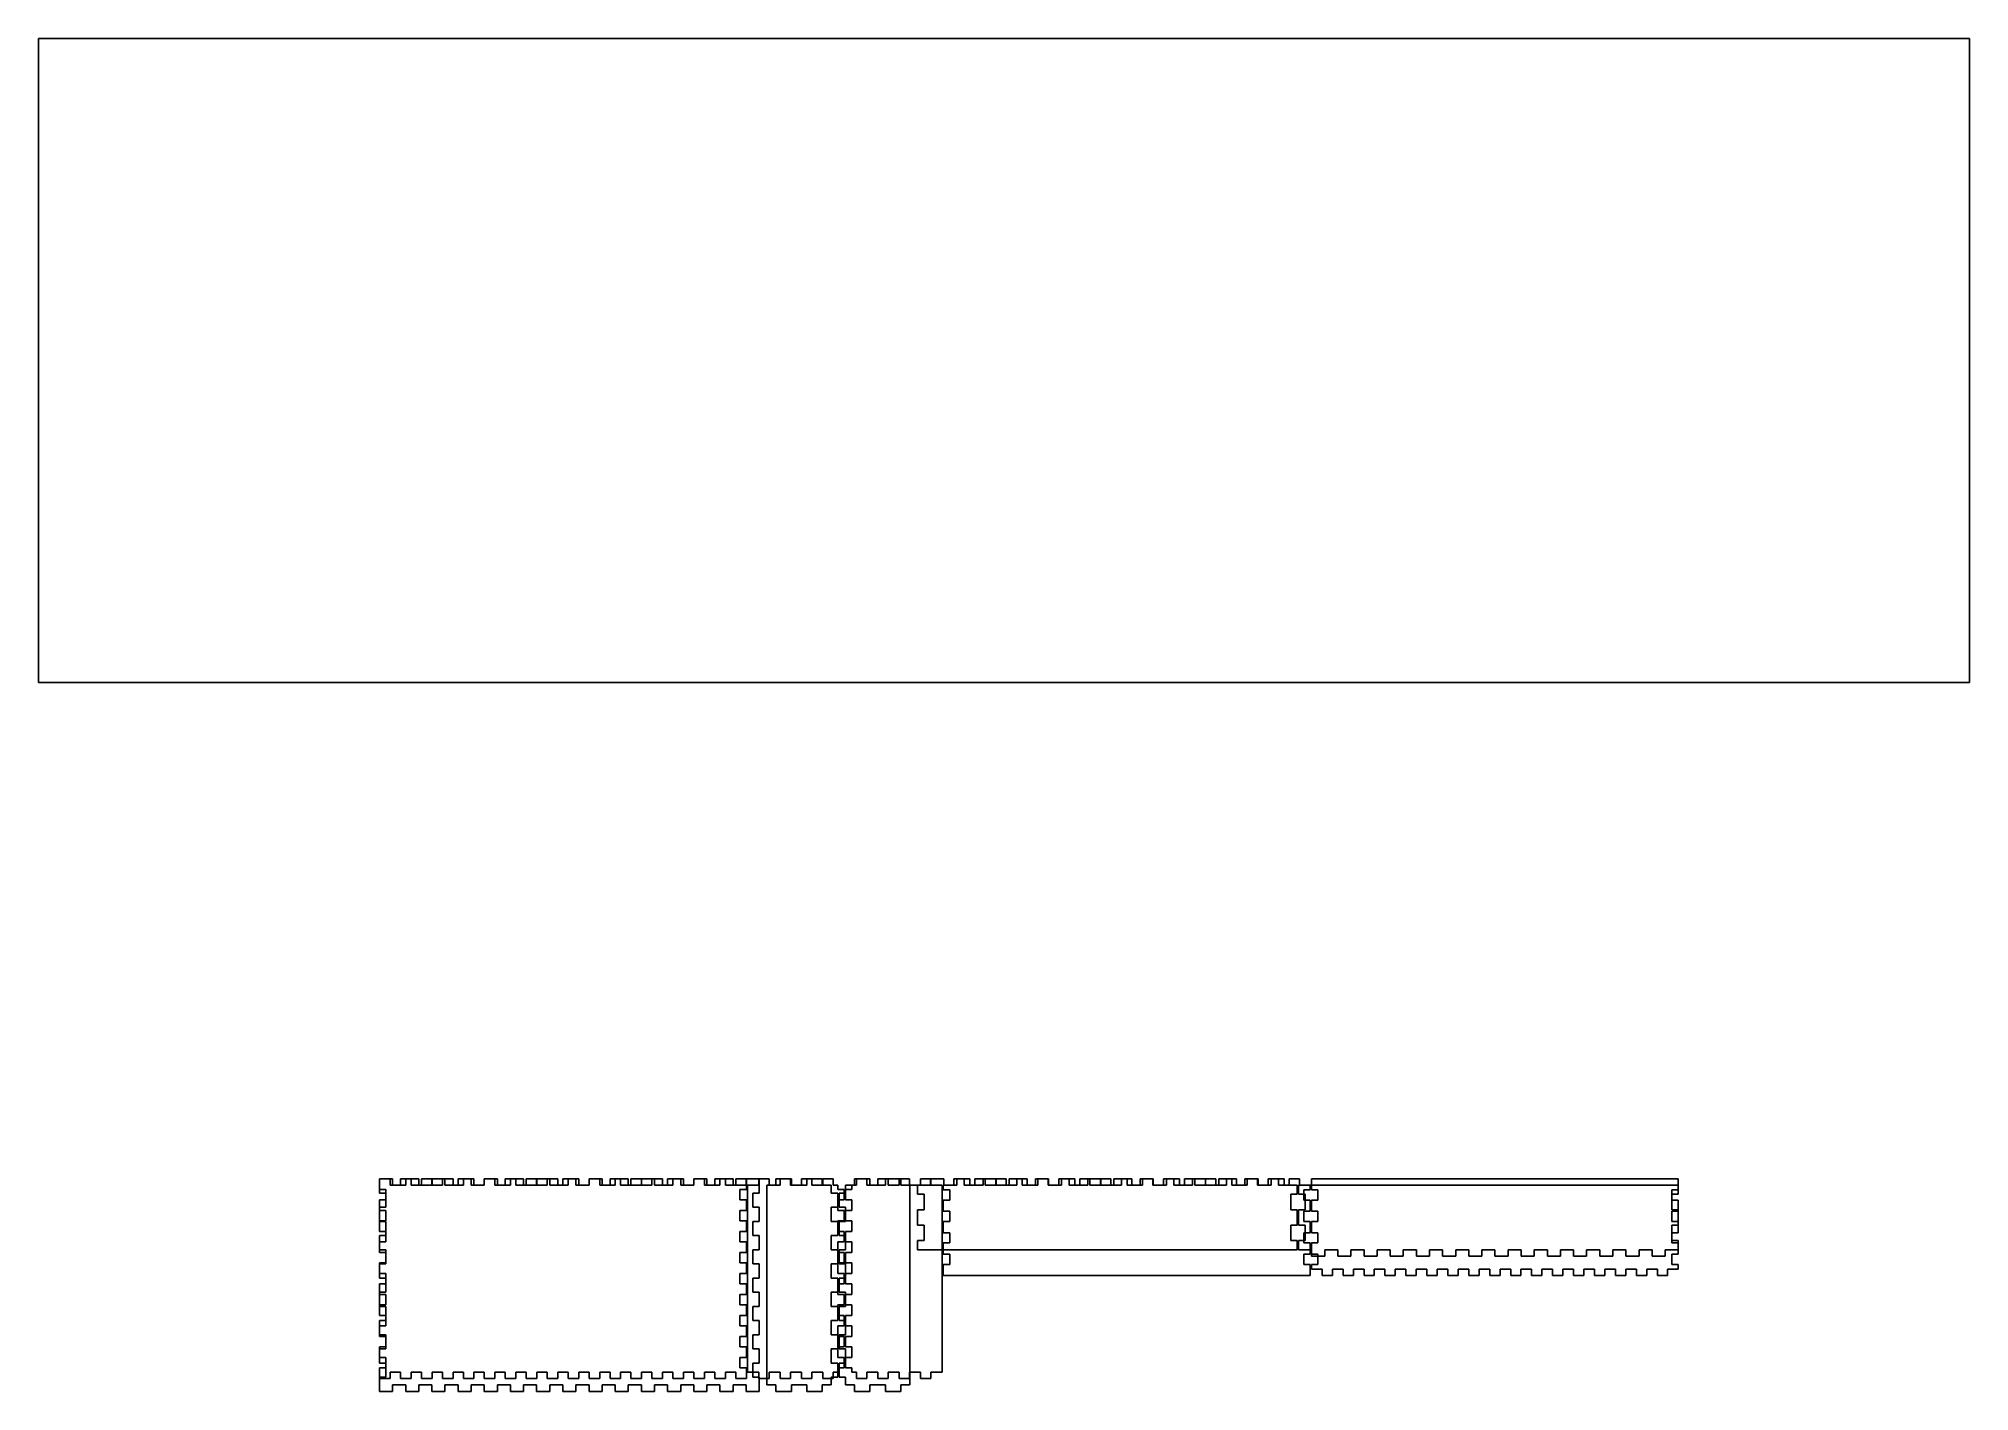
# Model space of a CAD drawing. Extents: x -74 to 349, y 37 to 333.
import ezdxf

# ---------------------------------------------------------------- set-up
doc = ezdxf.new("R2010")
doc.units = 0

msp = doc.modelspace()

# ---------------------------------------------------------------- linework, layer by layer
at = {"layer": 'Layer 1'}
for p, q in [((-74.4643, 333.375), (348.869, 333.375)), ((-74.4643, 192.264), (-74.4643, 333.375)), ((348.869, 333.375), (348.869, 192.264)), ((348.869, 192.264), (-74.4643, 192.264)), ((0.28222, 83.5378), (2.61839, 83.5378)), ((0.28222, 81.1953), (0.28222, 83.5378)), ((0.28222, 83.5378), (3.1531, 83.5378)), ((0.28222, 80.4333), (0.28222, 83.5378)), ((1.69333, 81.1953), (0.28222, 81.1953)), ((1.69333, 78.9376), (1.69333, 81.1953)), ((2.61839, 83.5378), (2.61839, 82.1267)), ((2.61839, 82.1267), (4.87618, 82.1267)), ((3.1531, 83.5378), (3.1531, 82.1267)), ((3.1531, 82.1267), (6.02397, 82.1267)), ((4.87618, 82.1267), (4.87618, 83.5378)), ((4.87618, 83.5378), (7.21235, 83.5378)), ((6.02397, 82.1267), (6.02397, 83.5378)), ((6.02397, 83.5378), (8.89485, 83.5378)), ((7.21235, 83.5378), (7.21235, 82.1267)), ((7.21235, 82.1267), (9.47013, 82.1267)), ((8.89485, 83.5378), (8.89485, 82.1267)), ((8.89485, 82.1267), (11.7658, 82.1267)), ((9.47013, 82.1267), (9.47013, 83.5378)), ((9.47013, 83.5378), (11.8063, 83.5378)), ((11.7658, 82.1267), (11.7658, 83.5378)), ((11.7658, 83.5378), (14.6366, 83.5378)), ((11.8063, 83.5378), (11.8063, 82.1267)), ((11.8063, 82.1267), (14.0641, 82.1267)), ((14.0641, 82.1267), (14.0641, 83.5378)), ((14.0641, 83.5378), (16.4002, 83.5378)), ((14.6366, 83.5378), (14.6366, 82.1267)), ((14.6366, 82.1267), (17.5075, 82.1267)), ((16.4002, 83.5378), (16.4002, 82.1267)), ((16.4002, 82.1267), (18.658, 82.1267)), ((17.5075, 82.1267), (17.5075, 83.5378)), ((17.5075, 83.5378), (20.3784, 83.5378)), ((18.658, 82.1267), (18.658, 83.5378)), ((18.658, 83.5378), (20.9942, 83.5378)), ((20.3784, 83.5378), (20.3784, 82.1267)), ((20.3784, 82.1267), (23.2493, 82.1267)), ((20.9942, 83.5378), (20.9942, 82.1267)), ((20.9942, 82.1267), (23.252, 82.1267)), ((23.2493, 82.1267), (23.2493, 83.5378)), ((23.2493, 83.5378), (26.1201, 83.5378)), ((23.252, 82.1267), (23.252, 83.5378)), ((23.252, 83.5378), (25.5881, 83.5378)), ((25.5881, 83.5378), (25.5881, 82.1267)), ((25.5881, 82.1267), (27.8459, 82.1267)), ((26.1201, 83.5378), (26.1201, 82.1267)), ((26.1201, 82.1267), (28.991, 82.1267)), ((27.8459, 82.1267), (27.8459, 83.5378)), ((27.8459, 83.5378), (30.1819, 83.5378)), ((28.991, 82.1267), (28.991, 83.5378)), ((28.991, 83.5378), (31.862, 83.5378)), ((30.1819, 83.5378), (30.1819, 82.1267)), ((30.1819, 82.1267), (32.4397, 82.1267)), ((31.862, 83.5378), (31.862, 82.1267)), ((31.862, 82.1267), (34.7328, 82.1267)), ((32.4397, 82.1267), (32.4397, 83.5378)), ((32.4397, 83.5378), (34.776, 83.5378)), ((34.7328, 82.1267), (34.7328, 83.5378)), ((34.7328, 83.5378), (37.6035, 83.5378)), ((34.776, 83.5378), (34.776, 82.1267)), ((34.776, 82.1267), (37.0337, 82.1267)), ((37.0337, 82.1267), (37.0337, 83.5378)), ((37.0337, 83.5378), (39.37, 83.5378)), ((37.6035, 83.5378), (37.6035, 82.1267)), ((37.6035, 82.1267), (40.4746, 82.1267)), ((39.37, 83.5378), (39.37, 82.1267)), ((39.37, 82.1267), (41.6277, 82.1267)), ((40.4746, 82.1267), (40.4746, 83.5378)), ((40.4746, 83.5378), (43.3453, 83.5378)), ((41.6277, 82.1267), (41.6277, 83.5378)), ((41.6277, 83.5378), (43.964, 83.5378)), ((43.3453, 83.5378), (43.3453, 82.1267)), ((43.3453, 82.1267), (46.2164, 82.1267)), ((43.964, 83.5378), (43.964, 82.1267)), ((43.964, 82.1267), (46.2218, 82.1267)), ((46.2164, 82.1267), (46.2164, 83.5378)), ((46.2164, 83.5378), (49.0872, 83.5378)), ((46.2218, 82.1267), (46.2218, 83.5378)), ((46.2218, 83.5378), (48.558, 83.5378)), ((48.558, 83.5378), (48.558, 82.1267)), ((48.558, 82.1267), (50.8158, 82.1267)), ((49.0872, 83.5378), (49.0872, 82.1267)), ((49.0872, 82.1267), (51.9579, 82.1267)), ((50.8158, 82.1267), (50.8158, 83.5378)), ((50.8158, 83.5378), (53.1517, 83.5378)), ((51.9579, 82.1267), (51.9579, 83.5378)), ((51.9579, 83.5378), (54.829, 83.5378)), ((53.1517, 83.5378), (53.1517, 82.1267)), ((53.1517, 82.1267), (55.4095, 82.1267)), ((54.829, 83.5378), (54.829, 82.1267)), ((54.829, 82.1267), (57.6997, 82.1267)), ((55.4095, 82.1267), (55.4095, 83.5378)), ((55.4095, 83.5378), (57.7457, 83.5378)), ((57.6997, 82.1267), (57.6997, 83.5378)), ((57.6997, 83.5378), (60.5708, 83.5378)), ((57.7457, 83.5378), (57.7457, 82.1267)), ((57.7457, 82.1267), (60.0035, 82.1267)), ((60.0035, 82.1267), (60.0035, 83.5378)), ((60.0035, 83.5378), (62.3397, 83.5378)), ((60.5708, 83.5378), (60.5708, 82.1267)), ((60.5708, 82.1267), (63.4415, 82.1267)), ((62.3397, 83.5378), (62.3397, 82.1267)), ((62.3397, 82.1267), (64.5975, 82.1267)), ((63.4415, 82.1267), (63.4415, 83.5378)), ((63.4415, 83.5378), (66.3126, 83.5378)), ((64.5975, 82.1267), (64.5975, 83.5378)), ((64.5975, 83.5378), (66.9337, 83.5378)), ((66.3126, 83.5378), (66.3126, 82.1267)), ((66.3126, 82.1267), (69.1833, 82.1267)), ((66.9337, 83.5378), (66.9337, 82.1267)), ((66.9337, 82.1267), (69.1915, 82.1267)), ((69.1833, 82.1267), (69.1833, 83.5378)), ((69.1833, 83.5378), (72.0541, 83.5378)), ((69.1915, 82.1267), (69.1915, 83.5378)), ((69.1915, 83.5378), (71.5275, 83.5378)), ((71.5275, 83.5378), (71.5275, 82.1267)), ((71.5275, 82.1267), (73.7852, 82.1267)), ((72.0541, 83.5378), (72.0541, 82.1267)), ((72.0541, 82.1267), (74.9251, 82.1267)), ((73.7852, 82.1267), (73.7852, 83.5378)), ((73.7852, 83.5378), (76.1215, 83.5378)), ((74.9251, 82.1267), (74.9251, 83.5378)), ((74.9251, 83.5378), (77.7959, 83.5378)), ((76.1215, 83.5378), (76.1215, 82.1267)), ((76.1215, 82.1267), (78.3793, 82.1267)), ((77.7959, 83.5378), (77.7959, 82.1267)), ((77.7959, 82.1267), (80.6669, 82.1267)), ((78.3793, 82.1267), (78.3793, 83.5378)), ((78.3793, 83.5378), (80.7155, 83.5378)), ((80.7155, 81.1953), (79.3044, 81.1953)), ((79.3044, 81.1953), (79.3044, 78.9376)), ((80.6669, 82.1267), (80.6669, 83.5378)), ((80.6669, 83.5378), (83.5377, 83.5378)), ((80.7155, 83.5378), (80.7155, 81.1953)), ((80.9977, 82.1267), (83.4248, 82.1267)), ((80.9977, 81.1953), (80.9977, 82.1267)), ((80.9977, 78.9376), (80.9977, 81.1953)), ((80.9977, 81.1953), (80.9977, 81.1953)), ((83.4248, 82.1267), (83.4248, 83.5378)), ((83.4248, 83.5378), (85.6826, 83.5378)), ((83.5377, 83.5378), (83.5377, 80.4333)), ((85.231, 82.1267), (87.2066, 82.1267)), ((85.231, 80.4333), (85.231, 82.1267)), ((85.6826, 83.5378), (85.6826, 82.1267)), ((85.6826, 82.1267), (88.1097, 82.1267)), ((87.2066, 82.1267), (87.2066, 83.5378)), ((87.2066, 83.5378), (90.5933, 83.5378)), ((88.1097, 82.1267), (88.1097, 83.5378)), ((88.1097, 83.5378), (90.3675, 83.5378)), ((90.3675, 83.5378), (90.3675, 82.1267)), ((90.3675, 82.1267), (92.7946, 82.1267)), ((90.5933, 83.5378), (90.5933, 82.1267)), ((90.5933, 82.1267), (93.9799, 82.1267)), ((92.7946, 82.1267), (92.7946, 83.5378)), ((92.7946, 83.5378), (95.0524, 83.5378)), ((93.9799, 82.1267), (93.9799, 83.5378)), ((93.9799, 83.5378), (97.3666, 83.5378)), ((95.0524, 83.5378), (95.0524, 82.1267)), ((95.0524, 82.1267), (97.4795, 82.1267)), ((97.3666, 83.5378), (97.3666, 82.1267)), ((97.3666, 82.1267), (99.3421, 82.1267)), ((97.4795, 82.1267), (97.4795, 83.5378)), ((97.4795, 83.5378), (99.7373, 83.5378)), ((99.3421, 82.1267), (99.3421, 80.4333)), ((99.7373, 83.5378), (99.7373, 82.1267)), ((99.7373, 82.1267), (100.753, 82.1267)), ((100.753, 82.1267), (100.753, 81.1953)), ((100.753, 81.1953), (102.164, 81.1953)), ((102.164, 81.1953), (102.164, 78.9376)), ((102.447, 82.1267), (104.422, 82.1267)), ((102.447, 80.4333), (102.447, 82.1267)), ((102.447, 78.9376), (102.447, 81.1953)), ((102.447, 81.1953), (103.858, 81.1953)), ((103.858, 82.1267), (104.874, 82.1267)), ((103.858, 81.1953), (103.858, 82.1267)), ((104.422, 82.1267), (104.422, 83.5378)), ((104.422, 83.5378), (107.809, 83.5378)), ((104.874, 82.1267), (104.874, 83.5378)), ((104.874, 83.5378), (107.131, 83.5378)), ((107.131, 83.5378), (107.131, 82.1267)), ((107.131, 82.1267), (109.559, 82.1267)), ((107.809, 83.5378), (107.809, 82.1267)), ((107.809, 82.1267), (111.195, 82.1267)), ((109.559, 82.1267), (109.559, 83.5378)), ((109.559, 83.5378), (111.816, 83.5378)), ((111.195, 82.1267), (111.195, 83.5378)), ((111.195, 83.5378), (114.582, 83.5378)), ((111.816, 83.5378), (111.816, 82.1267)), ((111.816, 82.1267), (114.243, 82.1267)), ((114.243, 82.1267), (114.243, 83.5378)), ((114.243, 83.5378), (116.501, 83.5378)), ((114.582, 83.5378), (114.582, 82.1267)), ((114.582, 82.1267), (116.558, 82.1267)), ((116.501, 83.5378), (116.501, 82.1267)), ((116.501, 82.1267), (118.928, 82.1267)), ((116.558, 82.1267), (116.558, 80.4333)), ((118.251, 82.1267), (121.122, 82.1267)), ((118.251, 80.1511), (118.251, 82.1267)), ((118.928, 82.1267), (118.928, 83.5378)), ((118.928, 83.5378), (121.186, 83.5378)), ((121.122, 82.1267), (121.122, 83.5378)), ((121.122, 83.5378), (123.993, 83.5378)), ((121.186, 83.5378), (121.186, 82.1267)), ((121.186, 82.1267), (123.613, 82.1267)), ((123.613, 82.1267), (123.613, 81.1953)), ((123.613, 81.1953), (123.613, 81.1953)), ((123.613, 81.1953), (123.613, 78.9376)), ((123.895, 82.1267), (126.232, 82.1267)), ((123.895, 81.1107), (123.895, 82.1267)), ((125.307, 81.1107), (123.895, 81.1107)), ((123.993, 83.5378), (123.993, 82.1267)), ((123.993, 82.1267), (126.864, 82.1267)), ((125.307, 78.8529), (125.307, 81.1107)), ((126.232, 82.1267), (126.232, 83.5378)), ((126.232, 83.5378), (128.489, 83.5378)), ((126.864, 82.1267), (126.864, 83.5378)), ((126.864, 83.5378), (129.735, 83.5378)), ((128.489, 83.5378), (128.489, 82.1267)), ((128.489, 82.1267), (130.826, 82.1267)), ((129.735, 83.5378), (129.735, 82.1267)), ((129.735, 82.1267), (132.605, 82.1267)), ((130.826, 82.1267), (130.826, 83.5378)), ((130.826, 83.5378), (133.083, 83.5378)), ((132.605, 82.1267), (132.605, 83.5378)), ((132.605, 83.5378), (135.476, 83.5378)), ((133.083, 83.5378), (133.083, 82.1267)), ((133.083, 82.1267), (135.419, 82.1267)), ((135.419, 82.1267), (135.419, 83.5378)), ((135.419, 83.5378), (137.677, 83.5378)), ((135.476, 83.5378), (135.476, 82.1267)), ((135.476, 82.1267), (138.347, 82.1267)), ((137.677, 83.5378), (137.677, 82.1267)), ((137.677, 82.1267), (140.013, 82.1267)), ((138.347, 82.1267), (138.347, 83.5378)), ((138.347, 83.5378), (141.218, 83.5378)), ((140.013, 82.1267), (140.013, 83.5378)), ((140.013, 83.5378), (142.271, 83.5378)), ((141.218, 83.5378), (141.218, 82.1267)), ((141.218, 82.1267), (144.089, 82.1267)), ((142.271, 83.5378), (142.271, 82.1267)), ((142.271, 82.1267), (144.607, 82.1267)), ((144.089, 82.1267), (144.089, 83.5378)), ((144.089, 83.5378), (146.96, 83.5378)), ((144.607, 82.1267), (144.607, 83.5378)), ((144.607, 83.5378), (146.865, 83.5378)), ((146.865, 83.5378), (146.865, 82.1267)), ((146.865, 82.1267), (149.201, 82.1267)), ((146.96, 83.5378), (146.96, 82.1267)), ((146.96, 82.1267), (149.831, 82.1267)), ((149.201, 82.1267), (149.201, 83.5378)), ((149.201, 83.5378), (151.459, 83.5378)), ((149.831, 82.1267), (149.831, 83.5378)), ((149.831, 83.5378), (152.702, 83.5378)), ((151.459, 83.5378), (151.459, 82.1267)), ((151.459, 82.1267), (153.795, 82.1267)), ((152.702, 83.5378), (152.702, 82.1267)), ((152.702, 82.1267), (155.572, 82.1267)), ((153.795, 82.1267), (153.795, 83.5378)), ((153.795, 83.5378), (156.053, 83.5378)), ((155.572, 82.1267), (155.572, 83.5378)), ((155.572, 83.5378), (158.443, 83.5378)), ((156.053, 83.5378), (156.053, 82.1267)), ((156.053, 82.1267), (158.389, 82.1267)), ((158.389, 82.1267), (158.389, 83.5378)), ((158.389, 83.5378), (160.647, 83.5378)), ((158.443, 83.5378), (158.443, 82.1267)), ((158.443, 82.1267), (161.314, 82.1267)), ((160.647, 83.5378), (160.647, 82.1267)), ((160.647, 82.1267), (162.983, 82.1267)), ((161.314, 82.1267), (161.314, 83.5378)), ((161.314, 83.5378), (164.185, 83.5378)), ((162.983, 82.1267), (162.983, 83.5378)), ((162.983, 83.5378), (165.241, 83.5378)), ((164.185, 83.5378), (164.185, 82.1267)), ((164.185, 82.1267), (167.056, 82.1267)), ((165.241, 83.5378), (165.241, 82.1267)), ((165.241, 82.1267), (167.577, 82.1267)), ((167.056, 82.1267), (167.056, 83.5378)), ((167.056, 83.5378), (169.927, 83.5378)), ((167.577, 82.1267), (167.577, 83.5378)), ((167.577, 83.5378), (169.835, 83.5378)), ((169.835, 83.5378), (169.835, 82.1267)), ((169.835, 82.1267), (172.171, 82.1267)), ((169.927, 83.5378), (169.927, 82.1267)), ((169.927, 82.1267), (172.798, 82.1267)), ((172.171, 82.1267), (172.171, 83.5378)), ((172.171, 83.5378), (174.429, 83.5378)), ((172.798, 82.1267), (172.798, 83.5378)), ((172.798, 83.5378), (175.669, 83.5378)), ((174.429, 83.5378), (174.429, 82.1267)), ((174.429, 82.1267), (176.765, 82.1267)), ((175.669, 83.5378), (175.669, 82.1267)), ((175.669, 82.1267), (178.54, 82.1267)), ((176.765, 82.1267), (176.765, 83.5378)), ((176.765, 83.5378), (179.023, 83.5378)), ((178.54, 82.1267), (178.54, 83.5378)), ((178.54, 83.5378), (181.41, 83.5378)), ((179.023, 83.5378), (179.023, 82.1267)), ((179.023, 82.1267), (181.359, 82.1267)), ((181.359, 82.1267), (181.359, 83.5378)), ((181.359, 83.5378), (183.617, 83.5378)), ((181.41, 83.5378), (181.41, 82.1267)), ((181.41, 82.1267), (184.281, 82.1267)), ((183.617, 83.5378), (183.617, 82.1267)), ((183.617, 82.1267), (185.953, 82.1267)), ((184.281, 82.1267), (184.281, 83.5378)), ((184.281, 83.5378), (187.152, 83.5378)), ((185.953, 82.1267), (185.953, 83.5378)), ((185.953, 83.5378), (188.211, 83.5378)), ((187.152, 83.5378), (187.152, 82.1267)), ((187.152, 82.1267), (190.023, 82.1267)), ((188.211, 83.5378), (188.211, 82.1267)), ((188.211, 82.1267), (190.547, 82.1267)), ((190.023, 82.1267), (190.023, 83.5378)), ((190.023, 83.5378), (192.894, 83.5378)), ((190.547, 82.1267), (190.547, 83.5378)), ((190.547, 83.5378), (192.805, 83.5378)), ((192.805, 83.5378), (192.805, 82.1267)), ((192.805, 82.1267), (195.141, 82.1267)), ((192.894, 83.5378), (192.894, 82.1267)), ((192.894, 82.1267), (195.765, 82.1267)), ((195.141, 82.1267), (195.141, 83.5378)), ((195.141, 83.5378), (197.398, 83.5378)), ((195.765, 82.1267), (195.765, 83.5378)), ((195.765, 83.5378), (198.636, 83.5378)), ((197.398, 83.5378), (197.398, 82.1267)), ((197.398, 82.1267), (199.735, 82.1267)), ((198.636, 83.5378), (198.636, 82.1267)), ((198.636, 82.1267), (201.507, 82.1267)), ((199.735, 82.1267), (199.735, 83.5378)), ((199.735, 83.5378), (201.992, 83.5378)), ((201.507, 82.1267), (201.507, 80.1511)), ((201.789, 82.1267), (204.659, 82.1267)), ((201.789, 80.1511), (201.789, 82.1267)), ((201.992, 83.5378), (201.992, 82.1267)), ((201.992, 82.1267), (204.329, 82.1267)), ((204.329, 81.1107), (202.918, 81.1107)), ((202.918, 81.1107), (202.918, 78.8529)), ((204.329, 82.1267), (204.329, 81.1107)), ((204.611, 83.5378), (206.947, 83.5378)), ((204.611, 81.1107), (204.611, 83.5378)), ((206.022, 81.1107), (204.611, 81.1107)), ((204.659, 82.1267), (204.659, 82.1267)), ((204.659, 82.1267), (207.531, 82.1267)), ((206.022, 78.8529), (206.022, 81.1107)), ((206.947, 83.5378), (206.947, 83.5378)), ((206.947, 83.5378), (209.205, 83.5378)), ((207.531, 82.1267), (207.531, 82.1267)), ((207.531, 82.1267), (210.401, 82.1267)), ((209.205, 83.5378), (209.205, 83.5378)), ((209.205, 83.5378), (211.541, 83.5378)), ((210.401, 82.1267), (210.401, 82.1267)), ((210.401, 82.1267), (213.272, 82.1267)), ((211.541, 83.5378), (211.541, 83.5378)), ((211.541, 83.5378), (213.799, 83.5378)), ((213.272, 82.1267), (213.272, 82.1267)), ((213.272, 82.1267), (216.143, 82.1267)), ((213.799, 83.5378), (213.799, 83.5378)), ((213.799, 83.5378), (216.135, 83.5378)), ((216.135, 83.5378), (216.135, 83.5378)), ((216.135, 83.5378), (218.393, 83.5378)), ((216.143, 82.1267), (216.143, 82.1267)), ((216.143, 82.1267), (219.014, 82.1267)), ((218.393, 83.5378), (218.393, 83.5378)), ((218.393, 83.5378), (220.729, 83.5378)), ((219.014, 82.1267), (219.014, 82.1267)), ((219.014, 82.1267), (221.885, 82.1267)), ((220.729, 83.5378), (220.729, 83.5378)), ((220.729, 83.5378), (222.987, 83.5378)), ((221.885, 82.1267), (221.885, 82.1267)), ((221.885, 82.1267), (224.756, 82.1267)), ((222.987, 83.5378), (222.987, 83.5378)), ((222.987, 83.5378), (225.323, 83.5378)), ((224.756, 82.1267), (224.756, 82.1267)), ((224.756, 82.1267), (227.627, 82.1267)), ((225.323, 83.5378), (225.323, 83.5378)), ((225.323, 83.5378), (227.581, 83.5378)), ((227.581, 83.5378), (227.581, 83.5378)), ((227.581, 83.5378), (229.917, 83.5378)), ((227.627, 82.1267), (227.627, 82.1267)), ((227.627, 82.1267), (230.497, 82.1267)), ((229.917, 83.5378), (229.917, 83.5378)), ((229.917, 83.5378), (232.175, 83.5378)), ((230.497, 82.1267), (230.497, 82.1267)), ((230.497, 82.1267), (233.369, 82.1267)), ((232.175, 83.5378), (232.175, 83.5378)), ((232.175, 83.5378), (234.511, 83.5378)), ((233.369, 82.1267), (233.369, 82.1267)), ((233.369, 82.1267), (236.239, 82.1267)), ((234.511, 83.5378), (234.511, 83.5378)), ((234.511, 83.5378), (236.768, 83.5378)), ((236.239, 82.1267), (236.239, 82.1267)), ((236.239, 82.1267), (239.11, 82.1267)), ((236.768, 83.5378), (236.768, 83.5378)), ((236.768, 83.5378), (239.105, 83.5378)), ((239.105, 83.5378), (239.105, 83.5378)), ((239.105, 83.5378), (241.362, 83.5378)), ((239.11, 82.1267), (239.11, 82.1267)), ((239.11, 82.1267), (241.981, 82.1267)), ((241.362, 83.5378), (241.362, 83.5378)), ((241.362, 83.5378), (243.699, 83.5378)), ((241.981, 82.1267), (241.981, 82.1267)), ((241.981, 82.1267), (244.852, 82.1267)), ((243.699, 83.5378), (243.699, 83.5378)), ((243.699, 83.5378), (245.956, 83.5378)), ((244.852, 82.1267), (244.852, 82.1267)), ((244.852, 82.1267), (247.723, 82.1267)), ((245.956, 83.5378), (245.956, 83.5378)), ((245.956, 83.5378), (248.293, 83.5378)), ((247.723, 82.1267), (247.723, 82.1267)), ((247.723, 82.1267), (250.594, 82.1267)), ((248.293, 83.5378), (248.293, 83.5378)), ((248.293, 83.5378), (250.55, 83.5378)), ((250.55, 83.5378), (250.55, 83.5378)), ((250.55, 83.5378), (252.887, 83.5378)), ((250.594, 82.1267), (250.594, 82.1267)), ((250.594, 82.1267), (253.464, 82.1267)), ((252.887, 83.5378), (252.887, 83.5378)), ((252.887, 83.5378), (255.144, 83.5378)), ((253.464, 82.1267), (253.464, 82.1267)), ((253.464, 82.1267), (256.335, 82.1267)), ((255.144, 83.5378), (255.144, 83.5378)), ((255.144, 83.5378), (257.48, 83.5378)), ((256.335, 82.1267), (256.335, 82.1267)), ((256.335, 82.1267), (259.206, 82.1267)), ((257.48, 83.5378), (257.48, 83.5378)), ((257.48, 83.5378), (259.738, 83.5378)), ((259.206, 82.1267), (259.206, 82.1267)), ((259.206, 82.1267), (262.077, 82.1267)), ((259.738, 83.5378), (259.738, 83.5378)), ((259.738, 83.5378), (262.074, 83.5378)), ((262.074, 83.5378), (262.074, 83.5378)), ((262.074, 83.5378), (264.332, 83.5378)), ((262.077, 82.1267), (262.077, 82.1267)), ((262.077, 82.1267), (264.948, 82.1267)), ((264.332, 83.5378), (264.332, 83.5378)), ((264.332, 83.5378), (266.668, 83.5378)), ((264.948, 82.1267), (264.948, 82.1267)), ((264.948, 82.1267), (267.819, 82.1267)), ((266.668, 83.5378), (266.668, 83.5378)), ((266.668, 83.5378), (268.926, 83.5378)), ((267.819, 82.1267), (267.819, 82.1267)), ((267.819, 82.1267), (270.69, 82.1267)), ((268.926, 83.5378), (268.926, 83.5378)), ((268.926, 83.5378), (271.262, 83.5378)), ((270.69, 82.1267), (270.69, 82.1267)), ((270.69, 82.1267), (273.561, 82.1267)), ((271.262, 83.5378), (271.262, 83.5378)), ((271.262, 83.5378), (273.52, 83.5378)), ((273.52, 83.5378), (273.52, 83.5378)), ((273.52, 83.5378), (275.856, 83.5378)), ((273.561, 82.1267), (273.561, 82.1267)), ((273.561, 82.1267), (276.432, 82.1267)), ((275.856, 83.5378), (275.856, 83.5378)), ((275.856, 83.5378), (278.114, 83.5378)), ((276.432, 82.1267), (276.432, 82.1267)), ((276.432, 82.1267), (279.302, 82.1267)), ((278.114, 83.5378), (278.114, 83.5378)), ((278.114, 83.5378), (280.45, 83.5378)), ((279.302, 82.1267), (279.302, 82.1267)), ((279.302, 82.1267), (282.173, 82.1267)), ((280.45, 83.5378), (280.45, 83.5378)), ((280.45, 83.5378), (282.707, 83.5378)), ((282.173, 82.1267), (282.173, 82.1267)), ((282.173, 82.1267), (285.044, 82.1267)), ((282.707, 83.5378), (282.707, 83.5378)), ((282.707, 83.5378), (285.044, 83.5378)), ((285.044, 81.1107), (283.633, 81.1107)), ((283.633, 81.1107), (283.633, 78.8529)), ((285.044, 83.5378), (285.044, 81.1107)), ((285.044, 82.1267), (285.044, 80.1511)), ((1.69333, 80.4333), (0.28222, 80.4333)), ((0.28222, 76.5951), (0.28222, 78.9376)), ((0.28222, 78.9376), (1.69333, 78.9376)), ((0.28222, 74.2245), (0.28222, 77.3289)), ((0.28222, 77.3289), (1.69333, 77.3289)), ((1.69333, 76.5951), (0.28222, 76.5951)), ((1.69333, 77.3289), (1.69333, 80.4333)), ((1.69333, 74.3373), (1.69333, 76.5951)), ((79.3044, 78.9376), (80.7155, 78.9376)), ((80.7155, 76.5951), (79.3044, 76.5951)), ((79.3044, 76.5951), (79.3044, 74.3373)), ((80.7155, 78.9376), (80.7155, 76.5951)), ((80.9977, 76.5951), (80.9977, 78.9376)), ((80.9977, 78.9376), (80.9977, 78.9376)), ((80.9977, 74.3373), (80.9977, 76.5951)), ((80.9977, 76.5951), (80.9977, 76.5951)), ((83.5377, 80.4333), (82.1266, 80.4333)), ((82.1266, 80.4333), (82.1266, 77.3289)), ((82.1266, 77.3289), (83.5377, 77.3289)), ((83.5377, 77.3289), (83.5377, 74.2245)), ((85.231, 77.3289), (85.231, 80.4333)), ((85.231, 80.4333), (85.231, 80.4333)), ((85.231, 74.2245), (85.231, 77.3289)), ((85.231, 77.3289), (85.231, 77.3289)), ((99.3421, 80.4333), (100.753, 80.4333)), ((100.753, 77.3289), (99.3421, 77.3289)), ((99.3421, 77.3289), (99.3421, 74.2245)), ((100.753, 80.4333), (100.753, 77.3289)), ((102.164, 78.9376), (100.753, 78.9376)), ((100.753, 78.9376), (100.753, 76.5951)), ((100.753, 76.5951), (102.164, 76.5951)), ((101.035, 77.3289), (101.035, 80.4333)), ((101.035, 80.4333), (102.447, 80.4333)), ((102.447, 77.3289), (101.035, 77.3289)), ((102.164, 76.5951), (102.164, 74.3373)), ((103.858, 78.9376), (102.447, 78.9376)), ((102.447, 74.2245), (102.447, 77.3289)), ((102.447, 74.3373), (102.447, 76.5951)), ((102.447, 76.5951), (103.858, 76.5951)), ((103.858, 76.5951), (103.858, 78.9376)), ((116.558, 80.4333), (116.558, 80.4333)), ((116.558, 80.4333), (116.558, 77.3289)), ((116.558, 77.3289), (116.558, 77.3289)), ((116.558, 77.3289), (116.558, 74.2245)), ((119.662, 80.1511), (118.251, 80.1511)), ((118.251, 73.3778), (118.251, 76.7644)), ((118.251, 76.7644), (119.662, 76.7644)), ((119.662, 76.7644), (119.662, 80.1511)), ((123.613, 78.9376), (123.613, 78.9376)), ((123.613, 78.9376), (123.613, 76.5951)), ((123.613, 76.5951), (123.613, 76.5951)), ((123.613, 76.5951), (123.613, 74.3373)), ((123.895, 76.4258), (123.895, 78.8529)), ((123.895, 78.8529), (125.307, 78.8529)), ((125.307, 76.4258), (123.895, 76.4258)), ((125.307, 74.168), (125.307, 76.4258)), ((201.507, 80.1511), (200.095, 80.1511)), ((200.095, 80.1511), (200.095, 76.7644)), ((200.095, 76.7644), (201.507, 76.7644)), ((201.507, 76.7644), (201.507, 73.3778)), ((203.2, 80.1511), (201.789, 80.1511)), ((201.789, 73.3778), (201.789, 76.7644)), ((201.789, 76.7644), (203.2, 76.7644)), ((202.918, 78.8529), (204.329, 78.8529)), ((204.329, 76.4258), (202.918, 76.4258)), ((202.918, 76.4258), (202.918, 74.168)), ((203.2, 76.7644), (203.2, 80.1511)), ((204.329, 78.8529), (204.329, 76.4258)), ((204.611, 76.4258), (204.611, 78.8529)), ((204.611, 78.8529), (206.022, 78.8529)), ((206.022, 76.4258), (204.611, 76.4258)), ((206.022, 74.168), (206.022, 76.4258)), ((285.044, 80.1511), (283.633, 80.1511)), ((283.633, 80.1511), (283.633, 76.7644)), ((283.633, 78.8529), (285.044, 78.8529)), ((283.633, 76.7644), (285.044, 76.7644)), ((285.044, 76.4258), (283.633, 76.4258)), ((283.633, 76.4258), (283.633, 74.168)), ((285.044, 78.8529), (285.044, 76.4258)), ((285.044, 76.7644), (285.044, 73.3778)), ((0.28222, 71.9949), (0.28222, 74.3373)), ((0.28222, 74.3373), (1.69333, 74.3373)), ((1.69333, 74.2245), (0.28222, 74.2245)), ((1.69333, 71.9949), (0.28222, 71.9949)), ((1.69333, 71.12), (1.69333, 74.2245)), ((1.69333, 69.7371), (1.69333, 71.9949)), ((79.3044, 74.3373), (80.7155, 74.3373)), ((80.7155, 71.9949), (79.3044, 71.9949)), ((79.3044, 71.9949), (79.3044, 69.7371)), ((80.7155, 74.3373), (80.7155, 71.9949)), ((80.9977, 71.9949), (80.9977, 74.3373)), ((80.9977, 74.3373), (80.9977, 74.3373)), ((80.9977, 69.7371), (80.9977, 71.9949)), ((80.9977, 71.9949), (80.9977, 71.9949)), ((83.5377, 74.2245), (82.1266, 74.2245)), ((82.1266, 74.2245), (82.1266, 71.12)), ((85.231, 71.12), (85.231, 74.2245)), ((85.231, 74.2245), (85.231, 74.2245)), ((99.3421, 74.2245), (100.753, 74.2245)), ((102.164, 74.3373), (100.753, 74.3373)), ((100.753, 74.3373), (100.753, 71.9949)), ((100.753, 74.2245), (100.753, 71.12)), ((100.753, 71.9949), (102.164, 71.9949)), ((101.035, 71.12), (101.035, 74.2245)), ((101.035, 74.2245), (102.447, 74.2245)), ((102.164, 71.9949), (102.164, 69.7371)), ((103.858, 74.3373), (102.447, 74.3373)), ((102.447, 69.7371), (102.447, 71.9949)), ((102.447, 71.9949), (103.858, 71.9949)), ((103.858, 71.9949), (103.858, 74.3373)), ((116.558, 74.2245), (116.558, 74.2245)), ((116.558, 74.2245), (116.558, 71.12)), ((119.662, 73.3778), (118.251, 73.3778)), ((119.662, 69.9911), (119.662, 73.3778)), ((123.613, 74.3373), (123.613, 74.3373)), ((123.613, 74.3373), (123.613, 71.9949)), ((123.613, 71.9949), (123.613, 71.9949)), ((123.613, 71.9949), (123.613, 69.7371)), ((123.895, 71.7409), (123.895, 74.168)), ((123.895, 74.168), (125.307, 74.168)), ((201.507, 73.3778), (200.095, 73.3778)), ((200.095, 73.3778), (200.095, 69.9911)), ((203.2, 73.3778), (201.789, 73.3778)), ((202.918, 74.168), (204.329, 74.168)), ((203.2, 69.9911), (203.2, 73.3778)), ((204.329, 74.168), (204.329, 71.7409)), ((204.611, 71.7409), (204.611, 74.168)), ((204.611, 74.168), (206.022, 74.168)), ((283.633, 74.168), (285.044, 74.168)), ((285.044, 73.3778), (283.633, 73.3778)), ((283.633, 73.3778), (283.633, 69.9911)), ((285.044, 74.168), (285.044, 71.7409)), ((0.28222, 68.0156), (0.28222, 71.12)), ((0.28222, 71.12), (1.69333, 71.12)), ((0.28222, 67.3947), (0.28222, 69.7371)), ((0.28222, 69.7371), (1.69333, 69.7371)), ((1.69333, 68.0156), (0.28222, 68.0156)), ((1.69333, 64.9111), (1.69333, 68.0156)), ((79.3044, 69.7371), (80.7155, 69.7371)), ((80.7155, 69.7371), (80.7155, 67.3947)), ((80.9977, 67.3947), (80.9977, 69.7371)), ((80.9977, 69.7371), (80.9977, 69.7371)), ((82.1266, 71.12), (83.5377, 71.12)), ((83.5377, 68.0156), (82.1266, 68.0156)), ((82.1266, 68.0156), (82.1266, 64.9111)), ((83.5377, 71.12), (83.5377, 68.0156)), ((85.231, 68.0156), (85.231, 71.12)), ((85.231, 71.12), (85.231, 71.12)), ((85.231, 64.9111), (85.231, 68.0156)), ((85.231, 68.0156), (85.231, 68.0156)), ((100.753, 71.12), (99.3421, 71.12)), ((99.3421, 71.12), (99.3421, 68.0156)), ((99.3421, 68.0156), (100.753, 68.0156)), ((102.164, 69.7371), (100.753, 69.7371)), ((100.753, 69.7371), (100.753, 67.3947)), ((100.753, 68.0156), (100.753, 64.9111)), ((102.447, 71.12), (101.035, 71.12)), ((101.035, 64.9111), (101.035, 68.0156)), ((101.035, 68.0156), (102.447, 68.0156)), ((102.447, 68.0156), (102.447, 71.12)), ((103.858, 69.7371), (102.447, 69.7371)), ((103.858, 67.3947), (103.858, 69.7371)), ((116.558, 71.12), (116.558, 71.12)), ((116.558, 71.12), (116.558, 68.0156)), ((116.558, 68.0156), (116.558, 68.0156)), ((116.558, 68.0156), (116.558, 64.9111)), ((118.251, 68.0156), (118.251, 69.9911)), ((118.251, 69.9911), (119.662, 69.9911)), ((121.122, 68.0156), (118.251, 68.0156)), ((123.993, 68.0156), (121.122, 68.0156)), ((121.122, 68.0156), (121.122, 68.0156)), ((123.613, 69.7371), (123.613, 69.7371)), ((123.613, 69.7371), (123.613, 67.3947)), ((125.307, 71.7409), (123.895, 71.7409)), ((123.895, 67.056), (123.895, 69.4831)), ((123.895, 69.4831), (125.307, 69.4831)), ((126.864, 68.0156), (123.993, 68.0156)), ((123.993, 68.0156), (123.993, 68.0156)), ((125.307, 69.4831), (125.307, 71.7409)), ((129.735, 68.0156), (126.864, 68.0156)), ((126.864, 68.0156), (126.864, 68.0156)), ((132.605, 68.0156), (129.735, 68.0156)), ((129.735, 68.0156), (129.735, 68.0156)), ((135.476, 68.0156), (132.605, 68.0156)), ((132.605, 68.0156), (132.605, 68.0156)), ((138.347, 68.0156), (135.476, 68.0156)), ((135.476, 68.0156), (135.476, 68.0156)), ((141.218, 68.0156), (138.347, 68.0156)), ((138.347, 68.0156), (138.347, 68.0156)), ((144.089, 68.0156), (141.218, 68.0156)), ((141.218, 68.0156), (141.218, 68.0156)), ((146.96, 68.0156), (144.089, 68.0156)), ((144.089, 68.0156), (144.089, 68.0156)), ((149.831, 68.0156), (146.96, 68.0156)), ((146.96, 68.0156), (146.96, 68.0156)), ((152.702, 68.0156), (149.831, 68.0156)), ((149.831, 68.0156), (149.831, 68.0156)), ((155.572, 68.0156), (152.702, 68.0156)), ((152.702, 68.0156), (152.702, 68.0156)), ((158.443, 68.0156), (155.572, 68.0156)), ((155.572, 68.0156), (155.572, 68.0156)), ((161.314, 68.0156), (158.443, 68.0156)), ((158.443, 68.0156), (158.443, 68.0156)), ((164.185, 68.0156), (161.314, 68.0156)), ((161.314, 68.0156), (161.314, 68.0156)), ((167.056, 68.0156), (164.185, 68.0156)), ((164.185, 68.0156), (164.185, 68.0156)), ((169.927, 68.0156), (167.056, 68.0156)), ((167.056, 68.0156), (167.056, 68.0156)), ((172.798, 68.0156), (169.927, 68.0156)), ((169.927, 68.0156), (169.927, 68.0156)), ((175.669, 68.0156), (172.798, 68.0156)), ((172.798, 68.0156), (172.798, 68.0156)), ((178.54, 68.0156), (175.669, 68.0156)), ((175.669, 68.0156), (175.669, 68.0156)), ((181.41, 68.0156), (178.54, 68.0156)), ((178.54, 68.0156), (178.54, 68.0156)), ((184.281, 68.0156), (181.41, 68.0156)), ((181.41, 68.0156), (181.41, 68.0156)), ((187.152, 68.0156), (184.281, 68.0156)), ((184.281, 68.0156), (184.281, 68.0156)), ((190.023, 68.0156), (187.152, 68.0156)), ((187.152, 68.0156), (187.152, 68.0156)), ((192.894, 68.0156), (190.023, 68.0156)), ((190.023, 68.0156), (190.023, 68.0156)), ((195.765, 68.0156), (192.894, 68.0156)), ((192.894, 68.0156), (192.894, 68.0156)), ((198.636, 68.0156), (195.765, 68.0156)), ((195.765, 68.0156), (195.765, 68.0156)), ((201.507, 68.0156), (198.636, 68.0156)), ((198.636, 68.0156), (198.636, 68.0156)), ((200.095, 69.9911), (201.507, 69.9911)), ((201.507, 69.9911), (201.507, 68.0156)), ((201.789, 68.0156), (201.789, 69.9911)), ((201.789, 69.9911), (203.2, 69.9911)), ((204.659, 68.0156), (201.789, 68.0156)), ((204.329, 71.7409), (202.918, 71.7409)), ((202.918, 71.7409), (202.918, 69.4831)), ((202.918, 69.4831), (204.329, 69.4831)), ((204.329, 69.4831), (204.329, 67.056)), ((206.022, 71.7409), (204.611, 71.7409)), ((204.611, 67.056), (204.611, 69.4831)), ((204.611, 69.4831), (206.022, 69.4831)), ((204.659, 66.6045), (204.659, 68.0156)), ((206.022, 69.4831), (206.022, 71.7409)), ((210.401, 68.0156), (207.531, 68.0156)), ((207.531, 68.0156), (207.531, 66.6045)), ((210.401, 66.6045), (210.401, 68.0156)), ((216.143, 68.0156), (213.272, 68.0156)), ((213.272, 68.0156), (213.272, 66.6045)), ((216.143, 66.6045), (216.143, 68.0156)), ((221.885, 68.0156), (219.014, 68.0156)), ((219.014, 68.0156), (219.014, 66.6045)), ((221.885, 66.6045), (221.885, 68.0156)), ((227.627, 68.0156), (224.756, 68.0156)), ((224.756, 68.0156), (224.756, 66.6045)), ((227.627, 66.6045), (227.627, 68.0156)), ((233.369, 68.0156), (230.497, 68.0156)), ((230.497, 68.0156), (230.497, 66.6045)), ((233.369, 66.6045), (233.369, 68.0156)), ((239.11, 68.0156), (236.239, 68.0156)), ((236.239, 68.0156), (236.239, 66.6045)), ((239.11, 66.6045), (239.11, 68.0156)), ((244.852, 68.0156), (241.981, 68.0156)), ((241.981, 68.0156), (241.981, 66.6045)), ((244.852, 66.6045), (244.852, 68.0156)), ((250.594, 68.0156), (247.723, 68.0156)), ((247.723, 68.0156), (247.723, 66.6045)), ((250.594, 66.6045), (250.594, 68.0156)), ((256.335, 68.0156), (253.464, 68.0156)), ((253.464, 68.0156), (253.464, 66.6045)), ((256.335, 66.6045), (256.335, 68.0156)), ((262.077, 68.0156), (259.206, 68.0156)), ((259.206, 68.0156), (259.206, 66.6045)), ((262.077, 66.6045), (262.077, 68.0156)), ((267.819, 68.0156), (264.948, 68.0156)), ((264.948, 68.0156), (264.948, 66.6045)), ((267.819, 66.6045), (267.819, 68.0156)), ((273.561, 68.0156), (270.69, 68.0156)), ((270.69, 68.0156), (270.69, 66.6045)), ((273.561, 66.6045), (273.561, 68.0156)), ((279.302, 68.0156), (276.432, 68.0156)), ((276.432, 68.0156), (276.432, 66.6045)), ((279.302, 66.6045), (279.302, 68.0156)), ((285.044, 68.0156), (282.173, 68.0156)), ((282.173, 68.0156), (282.173, 66.6045)), ((285.044, 71.7409), (283.633, 71.7409)), ((283.633, 71.7409), (283.633, 69.4831)), ((283.633, 69.9911), (285.044, 69.9911)), ((283.633, 69.4831), (285.044, 69.4831)), ((285.044, 69.9911), (285.044, 68.0156)), ((285.044, 69.4831), (285.044, 67.056)), ((1.69333, 67.3947), (0.28222, 67.3947)), ((0.28222, 62.7945), (0.28222, 65.1369)), ((0.28222, 65.1369), (1.69333, 65.1369)), ((0.28222, 61.8067), (0.28222, 64.9111)), ((0.28222, 64.9111), (1.69333, 64.9111)), ((1.69333, 65.1369), (1.69333, 67.3947)), ((80.7155, 67.3947), (79.3044, 67.3947)), ((79.3044, 67.3947), (79.3044, 65.1369)), ((79.3044, 65.1369), (80.7155, 65.1369)), ((80.7155, 65.1369), (80.7155, 62.7945)), ((80.9977, 65.1369), (80.9977, 67.3947)), ((80.9977, 67.3947), (80.9977, 67.3947)), ((80.9977, 62.7945), (80.9977, 65.1369)), ((80.9977, 65.1369), (80.9977, 65.1369)), ((82.1266, 64.9111), (83.5377, 64.9111)), ((83.5377, 64.9111), (83.5377, 61.8067)), ((85.231, 61.8067), (85.231, 64.9111)), ((85.231, 64.9111), (85.231, 64.9111)), ((100.753, 64.9111), (99.3421, 64.9111)), ((99.3421, 64.9111), (99.3421, 61.8067)), ((100.753, 67.3947), (102.164, 67.3947)), ((102.164, 65.1369), (100.753, 65.1369)), ((100.753, 65.1369), (100.753, 62.7945)), ((102.447, 64.9111), (101.035, 64.9111)), ((102.164, 67.3947), (102.164, 65.1369)), ((102.447, 65.1369), (102.447, 67.3947)), ((102.447, 67.3947), (103.858, 67.3947)), ((103.858, 65.1369), (102.447, 65.1369)), ((102.447, 61.8067), (102.447, 64.9111)), ((103.858, 62.7945), (103.858, 65.1369)), ((116.558, 64.9111), (116.558, 64.9111)), ((116.558, 64.9111), (116.558, 61.8067)), ((123.613, 67.3947), (123.613, 67.3947)), ((123.613, 67.3947), (123.613, 65.1369)), ((123.613, 65.1369), (123.613, 65.1369)), ((123.613, 65.1369), (123.613, 62.7945)), ((125.307, 67.056), (123.895, 67.056)), ((123.895, 62.3711), (123.895, 64.7982)), ((123.895, 64.7982), (125.307, 64.7982)), ((125.307, 64.7982), (125.307, 67.056)), ((204.329, 67.056), (202.918, 67.056)), ((202.918, 67.056), (202.918, 64.7982)), ((202.918, 64.7982), (204.329, 64.7982)), ((204.329, 64.7982), (204.329, 62.3711)), ((206.022, 67.056), (204.611, 67.056)), ((204.611, 63.7822), (204.611, 64.7982)), ((204.611, 64.7982), (206.022, 64.7982)), ((206.947, 63.7822), (204.611, 63.7822)), ((207.531, 66.6045), (204.659, 66.6045)), ((206.022, 64.7982), (206.022, 67.056)), ((206.947, 62.3711), (206.947, 63.7822)), ((211.541, 63.7822), (209.205, 63.7822)), ((209.205, 63.7822), (209.205, 62.3711)), ((213.272, 66.6045), (210.401, 66.6045)), ((211.541, 62.3711), (211.541, 63.7822)), ((216.135, 63.7822), (213.799, 63.7822)), ((213.799, 63.7822), (213.799, 62.3711)), ((216.135, 62.3711), (216.135, 63.7822)), ((219.014, 66.6045), (216.143, 66.6045)), ((220.729, 63.7822), (218.393, 63.7822)), ((218.393, 63.7822), (218.393, 62.3711)), ((220.729, 62.3711), (220.729, 63.7822)), ((224.756, 66.6045), (221.885, 66.6045)), ((225.323, 63.7822), (222.987, 63.7822)), ((222.987, 63.7822), (222.987, 62.3711)), ((225.323, 62.3711), (225.323, 63.7822)), ((229.917, 63.7822), (227.581, 63.7822)), ((227.581, 63.7822), (227.581, 62.3711)), ((230.497, 66.6045), (227.627, 66.6045)), ((229.917, 62.3711), (229.917, 63.7822)), ((234.511, 63.7822), (232.175, 63.7822)), ((232.175, 63.7822), (232.175, 62.3711)), ((236.239, 66.6045), (233.369, 66.6045)), ((234.511, 62.3711), (234.511, 63.7822)), ((239.105, 63.7822), (236.768, 63.7822)), ((236.768, 63.7822), (236.768, 62.3711)), ((239.105, 62.3711), (239.105, 63.7822)), ((241.981, 66.6045), (239.11, 66.6045)), ((243.699, 63.7822), (241.362, 63.7822)), ((241.362, 63.7822), (241.362, 62.3711)), ((243.699, 62.3711), (243.699, 63.7822)), ((247.723, 66.6045), (244.852, 66.6045)), ((248.293, 63.7822), (245.956, 63.7822)), ((245.956, 63.7822), (245.956, 62.3711)), ((248.293, 62.3711), (248.293, 63.7822)), ((252.887, 63.7822), (250.55, 63.7822)), ((250.55, 63.7822), (250.55, 62.3711)), ((253.464, 66.6045), (250.594, 66.6045)), ((252.887, 62.3711), (252.887, 63.7822)), ((257.48, 63.7822), (255.144, 63.7822)), ((255.144, 63.7822), (255.144, 62.3711)), ((259.206, 66.6045), (256.335, 66.6045)), ((257.48, 62.3711), (257.48, 63.7822)), ((262.074, 63.7822), (259.738, 63.7822)), ((259.738, 63.7822), (259.738, 62.3711)), ((262.074, 62.3711), (262.074, 63.7822)), ((264.948, 66.6045), (262.077, 66.6045)), ((266.668, 63.7822), (264.332, 63.7822)), ((264.332, 63.7822), (264.332, 62.3711)), ((266.668, 62.3711), (266.668, 63.7822)), ((270.69, 66.6045), (267.819, 66.6045)), ((271.262, 63.7822), (268.926, 63.7822)), ((268.926, 63.7822), (268.926, 62.3711)), ((271.262, 62.3711), (271.262, 63.7822)), ((275.856, 63.7822), (273.52, 63.7822)), ((273.52, 63.7822), (273.52, 62.3711)), ((276.432, 66.6045), (273.561, 66.6045)), ((275.856, 62.3711), (275.856, 63.7822)), ((280.45, 63.7822), (278.114, 63.7822)), ((278.114, 63.7822), (278.114, 62.3711)), ((282.173, 66.6045), (279.302, 66.6045)), ((280.45, 62.3711), (280.45, 63.7822)), ((285.044, 63.7822), (282.707, 63.7822)), ((282.707, 63.7822), (282.707, 62.3711)), ((285.044, 67.056), (283.633, 67.056)), ((283.633, 67.056), (283.633, 64.7982)), ((283.633, 64.7982), (285.044, 64.7982)), ((285.044, 64.7982), (285.044, 63.7822)), ((1.69333, 62.7945), (0.28222, 62.7945)), ((1.69333, 61.8067), (0.28222, 61.8067)), ((0.28222, 58.1942), (0.28222, 60.5367)), ((0.28222, 60.5367), (1.69333, 60.5367)), ((1.69333, 60.5367), (1.69333, 62.7945)), ((1.69333, 58.7022), (1.69333, 61.8067)), ((80.7155, 62.7945), (79.3044, 62.7945)), ((79.3044, 62.7945), (79.3044, 60.5367)), ((79.3044, 60.5367), (80.7155, 60.5367)), ((80.7155, 60.5367), (80.7155, 58.1942)), ((80.9977, 60.5367), (80.9977, 62.7945)), ((80.9977, 62.7945), (80.9977, 62.7945)), ((80.9977, 58.1942), (80.9977, 60.5367)), ((80.9977, 60.5367), (80.9977, 60.5367)), ((83.5377, 61.8067), (82.1266, 61.8067)), ((82.1266, 61.8067), (82.1266, 58.7022)), ((85.231, 58.7022), (85.231, 61.8067)), ((85.231, 61.8067), (85.231, 61.8067)), ((99.3421, 61.8067), (100.753, 61.8067)), ((100.753, 62.7945), (102.164, 62.7945)), ((100.753, 61.8067), (100.753, 58.7022)), ((102.164, 60.5367), (100.753, 60.5367)), ((100.753, 60.5367), (100.753, 58.1942)), ((101.035, 58.7022), (101.035, 61.8067)), ((101.035, 61.8067), (102.447, 61.8067)), ((102.164, 62.7945), (102.164, 60.5367)), ((102.447, 60.5367), (102.447, 62.7945)), ((102.447, 62.7945), (103.858, 62.7945)), ((103.858, 60.5367), (102.447, 60.5367)), ((103.858, 58.1942), (103.858, 60.5367)), ((116.558, 61.8067), (116.558, 61.8067)), ((116.558, 61.8067), (116.558, 58.7022)), ((123.613, 62.7945), (123.613, 62.7945)), ((123.613, 62.7945), (123.613, 60.5367)), ((123.613, 60.5367), (123.613, 60.5367)), ((123.613, 60.5367), (123.613, 58.1942)), ((126.232, 62.3711), (123.895, 62.3711)), ((128.489, 62.3711), (126.232, 62.3711)), ((126.232, 62.3711), (126.232, 62.3711)), ((130.826, 62.3711), (128.489, 62.3711)), ((128.489, 62.3711), (128.489, 62.3711)), ((133.083, 62.3711), (130.826, 62.3711)), ((130.826, 62.3711), (130.826, 62.3711)), ((135.419, 62.3711), (133.083, 62.3711)), ((133.083, 62.3711), (133.083, 62.3711)), ((137.677, 62.3711), (135.419, 62.3711)), ((135.419, 62.3711), (135.419, 62.3711)), ((140.013, 62.3711), (137.677, 62.3711)), ((137.677, 62.3711), (137.677, 62.3711)), ((142.271, 62.3711), (140.013, 62.3711)), ((140.013, 62.3711), (140.013, 62.3711)), ((144.607, 62.3711), (142.271, 62.3711)), ((142.271, 62.3711), (142.271, 62.3711)), ((146.865, 62.3711), (144.607, 62.3711)), ((144.607, 62.3711), (144.607, 62.3711)), ((149.201, 62.3711), (146.865, 62.3711)), ((146.865, 62.3711), (146.865, 62.3711)), ((151.459, 62.3711), (149.201, 62.3711)), ((149.201, 62.3711), (149.201, 62.3711)), ((153.795, 62.3711), (151.459, 62.3711)), ((151.459, 62.3711), (151.459, 62.3711)), ((156.053, 62.3711), (153.795, 62.3711)), ((153.795, 62.3711), (153.795, 62.3711)), ((158.389, 62.3711), (156.053, 62.3711)), ((156.053, 62.3711), (156.053, 62.3711)), ((160.647, 62.3711), (158.389, 62.3711)), ((158.389, 62.3711), (158.389, 62.3711)), ((162.983, 62.3711), (160.647, 62.3711)), ((160.647, 62.3711), (160.647, 62.3711)), ((165.241, 62.3711), (162.983, 62.3711)), ((162.983, 62.3711), (162.983, 62.3711)), ((167.577, 62.3711), (165.241, 62.3711)), ((165.241, 62.3711), (165.241, 62.3711)), ((169.835, 62.3711), (167.577, 62.3711)), ((167.577, 62.3711), (167.577, 62.3711)), ((172.171, 62.3711), (169.835, 62.3711)), ((169.835, 62.3711), (169.835, 62.3711)), ((174.429, 62.3711), (172.171, 62.3711)), ((172.171, 62.3711), (172.171, 62.3711)), ((176.765, 62.3711), (174.429, 62.3711)), ((174.429, 62.3711), (174.429, 62.3711)), ((179.023, 62.3711), (176.765, 62.3711)), ((176.765, 62.3711), (176.765, 62.3711)), ((181.359, 62.3711), (179.023, 62.3711)), ((179.023, 62.3711), (179.023, 62.3711)), ((183.617, 62.3711), (181.359, 62.3711)), ((181.359, 62.3711), (181.359, 62.3711)), ((185.953, 62.3711), (183.617, 62.3711)), ((183.617, 62.3711), (183.617, 62.3711)), ((188.211, 62.3711), (185.953, 62.3711)), ((185.953, 62.3711), (185.953, 62.3711)), ((190.547, 62.3711), (188.211, 62.3711)), ((188.211, 62.3711), (188.211, 62.3711)), ((192.805, 62.3711), (190.547, 62.3711)), ((190.547, 62.3711), (190.547, 62.3711)), ((195.141, 62.3711), (192.805, 62.3711)), ((192.805, 62.3711), (192.805, 62.3711)), ((197.398, 62.3711), (195.141, 62.3711)), ((195.141, 62.3711), (195.141, 62.3711)), ((199.735, 62.3711), (197.398, 62.3711)), ((197.398, 62.3711), (197.398, 62.3711)), ((201.992, 62.3711), (199.735, 62.3711)), ((199.735, 62.3711), (199.735, 62.3711)), ((204.329, 62.3711), (201.992, 62.3711)), ((201.992, 62.3711), (201.992, 62.3711)), ((209.205, 62.3711), (206.947, 62.3711)), ((213.799, 62.3711), (211.541, 62.3711)), ((218.393, 62.3711), (216.135, 62.3711)), ((222.987, 62.3711), (220.729, 62.3711)), ((227.581, 62.3711), (225.323, 62.3711)), ((232.175, 62.3711), (229.917, 62.3711)), ((236.768, 62.3711), (234.511, 62.3711)), ((241.362, 62.3711), (239.105, 62.3711)), ((245.956, 62.3711), (243.699, 62.3711)), ((250.55, 62.3711), (248.293, 62.3711)), ((255.144, 62.3711), (252.887, 62.3711)), ((259.738, 62.3711), (257.48, 62.3711)), ((264.332, 62.3711), (262.074, 62.3711)), ((268.926, 62.3711), (266.668, 62.3711)), ((273.52, 62.3711), (271.262, 62.3711)), ((278.114, 62.3711), (275.856, 62.3711)), ((282.707, 62.3711), (280.45, 62.3711)), ((0.28222, 55.5978), (0.28222, 58.7022)), ((0.28222, 58.7022), (1.69333, 58.7022)), ((1.69333, 58.1942), (0.28222, 58.1942)), ((0.28222, 53.594), (0.28222, 55.9365)), ((0.28222, 55.9365), (1.69333, 55.9365)), ((1.69333, 55.5978), (0.28222, 55.5978)), ((1.69333, 55.9365), (1.69333, 58.1942)), ((1.69333, 52.4934), (1.69333, 55.5978)), ((80.7155, 58.1942), (79.3044, 58.1942)), ((79.3044, 58.1942), (79.3044, 55.9365)), ((79.3044, 55.9365), (80.7155, 55.9365)), ((80.7155, 55.9365), (80.7155, 53.594)), ((80.9977, 55.9365), (80.9977, 58.1942)), ((80.9977, 58.1942), (80.9977, 58.1942)), ((80.9977, 53.594), (80.9977, 55.9365)), ((80.9977, 55.9365), (80.9977, 55.9365)), ((82.1266, 58.7022), (83.5377, 58.7022)), ((83.5377, 55.5978), (82.1266, 55.5978)), ((82.1266, 55.5978), (82.1266, 52.4934)), ((83.5377, 58.7022), (83.5377, 55.5978)), ((85.231, 55.5978), (85.231, 58.7022)), ((85.231, 58.7022), (85.231, 58.7022)), ((85.231, 52.4934), (85.231, 55.5978)), ((85.231, 55.5978), (85.231, 55.5978)), ((100.753, 58.7022), (99.3421, 58.7022)), ((99.3421, 58.7022), (99.3421, 55.5978)), ((99.3421, 55.5978), (100.753, 55.5978)), ((100.753, 58.1942), (102.164, 58.1942)), ((102.164, 55.9365), (100.753, 55.9365)), ((100.753, 55.9365), (100.753, 53.594)), ((100.753, 55.5978), (100.753, 52.4934)), ((102.447, 58.7022), (101.035, 58.7022)), ((101.035, 52.4934), (101.035, 55.5978)), ((101.035, 55.5978), (102.447, 55.5978)), ((102.164, 58.1942), (102.164, 55.9365)), ((102.447, 55.5978), (102.447, 58.7022)), ((102.447, 55.9365), (102.447, 58.1942)), ((102.447, 58.1942), (103.858, 58.1942)), ((103.858, 55.9365), (102.447, 55.9365)), ((103.858, 53.594), (103.858, 55.9365)), ((116.558, 58.7022), (116.558, 58.7022)), ((116.558, 58.7022), (116.558, 55.5978)), ((116.558, 55.5978), (116.558, 55.5978)), ((116.558, 55.5978), (116.558, 52.4934)), ((123.613, 58.1942), (123.613, 58.1942)), ((123.613, 58.1942), (123.613, 55.9365)), ((123.613, 55.9365), (123.613, 55.9365)), ((123.613, 55.9365), (123.613, 53.594)), ((1.69333, 53.594), (0.28222, 53.594)), ((0.28222, 49.3889), (0.28222, 52.4934)), ((0.28222, 52.4934), (1.69333, 52.4934)), ((0.28222, 48.9938), (0.28222, 51.3362)), ((0.28222, 51.3362), (1.69333, 51.3362)), ((1.69333, 51.3362), (1.69333, 53.594)), ((80.7155, 53.594), (79.3044, 53.594)), ((79.3044, 53.594), (79.3044, 51.3362)), ((79.3044, 51.3362), (80.7155, 51.3362)), ((80.7155, 51.3362), (80.7155, 48.9938)), ((80.9977, 51.3362), (80.9977, 53.594)), ((80.9977, 53.594), (80.9977, 53.594)), ((80.9977, 48.9938), (80.9977, 51.3362)), ((80.9977, 51.3362), (80.9977, 51.3362)), ((82.1266, 52.4934), (83.5377, 52.4934)), ((83.5377, 52.4934), (83.5377, 49.3889)), ((85.231, 49.3889), (85.231, 52.4934)), ((85.231, 52.4934), (85.231, 52.4934)), ((100.753, 52.4934), (99.3421, 52.4934)), ((99.3421, 52.4934), (99.3421, 49.3889)), ((100.753, 53.594), (102.164, 53.594)), ((102.164, 51.3362), (100.753, 51.3362)), ((100.753, 51.3362), (100.753, 48.9938)), ((102.447, 52.4934), (101.035, 52.4934)), ((102.164, 53.594), (102.164, 51.3362)), ((102.447, 51.3362), (102.447, 53.594)), ((102.447, 53.594), (103.858, 53.594)), ((102.447, 49.3889), (102.447, 52.4934)), ((103.858, 51.3362), (102.447, 51.3362)), ((103.858, 48.9938), (103.858, 51.3362)), ((116.558, 52.4934), (116.558, 52.4934)), ((116.558, 52.4934), (116.558, 49.3889)), ((123.613, 53.594), (123.613, 53.594)), ((123.613, 53.594), (123.613, 51.3362)), ((123.613, 51.3362), (123.613, 51.3362)), ((123.613, 51.3362), (123.613, 48.9938)), ((1.69333, 49.3889), (0.28222, 49.3889)), ((1.69333, 48.9938), (0.28222, 48.9938)), ((0.28222, 44.3936), (0.28222, 46.736)), ((0.28222, 46.736), (1.69333, 46.736)), ((1.69333, 46.2845), (1.69333, 49.3889)), ((1.69333, 46.736), (1.69333, 48.9938)), ((80.7155, 48.9938), (79.3044, 48.9938)), ((79.3044, 48.9938), (79.3044, 46.736)), ((79.3044, 46.736), (80.7155, 46.736)), ((80.7155, 46.736), (80.7155, 44.3936)), ((80.9977, 46.736), (80.9977, 48.9938)), ((80.9977, 48.9938), (80.9977, 48.9938)), ((80.9977, 44.3936), (80.9977, 46.736)), ((80.9977, 46.736), (80.9977, 46.736)), ((83.5377, 49.3889), (82.1266, 49.3889)), ((82.1266, 49.3889), (82.1266, 46.2845)), ((85.231, 46.2845), (85.231, 49.3889)), ((85.231, 49.3889), (85.231, 49.3889)), ((99.3421, 49.3889), (100.753, 49.3889)), ((100.753, 49.3889), (100.753, 46.2845)), ((100.753, 48.9938), (102.164, 48.9938)), ((102.164, 46.736), (100.753, 46.736)), ((100.753, 46.736), (100.753, 44.3936)), ((101.035, 46.2845), (101.035, 49.3889)), ((101.035, 49.3889), (102.447, 49.3889)), ((102.164, 48.9938), (102.164, 46.736)), ((102.447, 46.736), (102.447, 48.9938)), ((102.447, 48.9938), (103.858, 48.9938)), ((103.858, 46.736), (102.447, 46.736)), ((103.858, 44.3936), (103.858, 46.736)), ((116.558, 49.3889), (116.558, 49.3889)), ((116.558, 49.3889), (116.558, 46.2845)), ((123.613, 48.9938), (123.613, 48.9938)), ((123.613, 48.9938), (123.613, 46.736)), ((123.613, 46.736), (123.613, 46.736)), ((123.613, 46.736), (123.613, 44.3936)), ((0.28222, 43.18), (0.28222, 46.2845)), ((0.28222, 46.2845), (1.69333, 46.2845)), ((1.69333, 44.3936), (0.28222, 44.3936)), ((1.69333, 43.18), (0.28222, 43.18)), ((1.69333, 42.1358), (1.69333, 44.3936)), ((1.69333, 40.0756), (1.69333, 43.18)), ((80.7155, 44.3936), (79.3044, 44.3936)), ((79.3044, 44.3936), (79.3044, 42.1358)), ((80.9977, 42.1358), (80.9977, 44.3936)), ((80.9977, 44.3936), (80.9977, 44.3936)), ((82.1266, 46.2845), (83.5377, 46.2845)), ((83.5377, 43.18), (82.1266, 43.18)), ((82.1266, 43.18), (82.1266, 40.0756)), ((83.5377, 46.2845), (83.5377, 43.18)), ((85.231, 43.18), (85.231, 46.2845)), ((85.231, 46.2845), (85.231, 46.2845)), ((85.231, 40.0756), (85.231, 43.18)), ((85.231, 43.18), (85.231, 43.18)), ((100.753, 46.2845), (99.3421, 46.2845)), ((99.3421, 46.2845), (99.3421, 43.18)), ((99.3421, 43.18), (100.753, 43.18)), ((100.753, 44.3936), (102.164, 44.3936)), ((100.753, 43.18), (100.753, 40.0756)), ((102.447, 46.2845), (101.035, 46.2845)), ((101.035, 40.0756), (101.035, 43.18)), ((101.035, 43.18), (102.447, 43.18)), ((102.164, 44.3936), (102.164, 42.1358)), ((102.447, 43.18), (102.447, 46.2845)), ((102.447, 42.1358), (102.447, 44.3936)), ((102.447, 44.3936), (103.858, 44.3936)), ((116.558, 46.2845), (116.558, 46.2845)), ((116.558, 46.2845), (116.558, 43.18)), ((116.558, 43.18), (116.558, 43.18)), ((116.558, 43.18), (116.558, 40.0756)), ((123.613, 44.3936), (123.613, 44.3936)), ((123.613, 44.3936), (123.613, 42.1358)), ((0.28222, 39.7934), (0.28222, 42.1358)), ((0.28222, 42.1358), (1.69333, 42.1358)), ((0.28222, 36.9711), (0.28222, 40.0756)), ((0.28222, 40.0756), (1.69333, 40.0756)), ((2.61839, 39.7934), (0.28222, 39.7934)), ((4.87618, 41.2045), (2.61839, 41.2045)), ((2.61839, 41.2045), (2.61839, 39.7934)), ((6.02397, 38.3823), (3.1531, 38.3823)), ((3.1531, 38.3823), (3.1531, 36.9711)), ((4.87618, 39.7934), (4.87618, 41.2045)), ((7.21235, 39.7934), (4.87618, 39.7934)), ((6.02397, 36.9711), (6.02397, 38.3823)), ((9.47013, 41.2045), (7.21235, 41.2045)), ((7.21235, 41.2045), (7.21235, 39.7934)), ((11.7658, 38.3823), (8.89485, 38.3823)), ((8.89485, 38.3823), (8.89485, 36.9711)), ((9.47013, 39.7934), (9.47013, 41.2045)), ((11.8063, 39.7934), (9.47013, 39.7934)), ((11.7658, 36.9711), (11.7658, 38.3823)), ((14.0641, 41.2045), (11.8063, 41.2045)), ((11.8063, 41.2045), (11.8063, 39.7934)), ((14.0641, 39.7934), (14.0641, 41.2045)), ((16.4002, 39.7934), (14.0641, 39.7934)), ((17.5075, 38.3823), (14.6366, 38.3823)), ((14.6366, 38.3823), (14.6366, 36.9711)), ((18.658, 41.2045), (16.4002, 41.2045)), ((16.4002, 41.2045), (16.4002, 39.7934)), ((17.5075, 36.9711), (17.5075, 38.3823)), ((18.658, 39.7934), (18.658, 41.2045)), ((20.9942, 39.7934), (18.658, 39.7934)), ((23.2493, 38.3823), (20.3784, 38.3823)), ((20.3784, 38.3823), (20.3784, 36.9711)), ((23.252, 41.2045), (20.9942, 41.2045)), ((20.9942, 41.2045), (20.9942, 39.7934)), ((23.2493, 36.9711), (23.2493, 38.3823)), ((23.252, 39.7934), (23.252, 41.2045)), ((25.5881, 39.7934), (23.252, 39.7934)), ((27.8459, 41.2045), (25.5881, 41.2045)), ((25.5881, 41.2045), (25.5881, 39.7934)), ((28.991, 38.3823), (26.1201, 38.3823)), ((26.1201, 38.3823), (26.1201, 36.9711)), ((27.8459, 39.7934), (27.8459, 41.2045)), ((30.1819, 39.7934), (27.8459, 39.7934)), ((28.991, 36.9711), (28.991, 38.3823)), ((32.4397, 41.2045), (30.1819, 41.2045)), ((30.1819, 41.2045), (30.1819, 39.7934)), ((34.7328, 38.3823), (31.862, 38.3823)), ((31.862, 38.3823), (31.862, 36.9711)), ((32.4397, 39.7934), (32.4397, 41.2045)), ((34.776, 39.7934), (32.4397, 39.7934)), ((34.7328, 36.9711), (34.7328, 38.3823)), ((37.0337, 41.2045), (34.776, 41.2045)), ((34.776, 41.2045), (34.776, 39.7934)), ((37.0337, 39.7934), (37.0337, 41.2045)), ((39.37, 39.7934), (37.0337, 39.7934)), ((40.4746, 38.3823), (37.6035, 38.3823)), ((37.6035, 38.3823), (37.6035, 36.9711)), ((41.6277, 41.2045), (39.37, 41.2045)), ((39.37, 41.2045), (39.37, 39.7934)), ((40.4746, 36.9711), (40.4746, 38.3823)), ((41.6277, 39.7934), (41.6277, 41.2045)), ((43.964, 39.7934), (41.6277, 39.7934)), ((46.2164, 38.3823), (43.3453, 38.3823)), ((43.3453, 38.3823), (43.3453, 36.9711)), ((46.2218, 41.2045), (43.964, 41.2045)), ((43.964, 41.2045), (43.964, 39.7934)), ((46.2164, 36.9711), (46.2164, 38.3823)), ((46.2218, 39.7934), (46.2218, 41.2045)), ((48.558, 39.7934), (46.2218, 39.7934)), ((50.8158, 41.2045), (48.558, 41.2045)), ((48.558, 41.2045), (48.558, 39.7934)), ((51.9579, 38.3823), (49.0872, 38.3823)), ((49.0872, 38.3823), (49.0872, 36.9711)), ((50.8158, 39.7934), (50.8158, 41.2045)), ((53.1517, 39.7934), (50.8158, 39.7934)), ((51.9579, 36.9711), (51.9579, 38.3823)), ((55.4095, 41.2045), (53.1517, 41.2045)), ((53.1517, 41.2045), (53.1517, 39.7934)), ((57.6997, 38.3823), (54.829, 38.3823)), ((54.829, 38.3823), (54.829, 36.9711)), ((55.4095, 39.7934), (55.4095, 41.2045)), ((57.7457, 39.7934), (55.4095, 39.7934)), ((57.6997, 36.9711), (57.6997, 38.3823)), ((60.0035, 41.2045), (57.7457, 41.2045)), ((57.7457, 41.2045), (57.7457, 39.7934)), ((60.0035, 39.7934), (60.0035, 41.2045)), ((62.3397, 39.7934), (60.0035, 39.7934)), ((63.4415, 38.3823), (60.5708, 38.3823)), ((60.5708, 38.3823), (60.5708, 36.9711)), ((64.5975, 41.2045), (62.3397, 41.2045)), ((62.3397, 41.2045), (62.3397, 39.7934)), ((63.4415, 36.9711), (63.4415, 38.3823)), ((64.5975, 39.7934), (64.5975, 41.2045)), ((66.9337, 39.7934), (64.5975, 39.7934)), ((69.1833, 38.3823), (66.3126, 38.3823)), ((66.3126, 38.3823), (66.3126, 36.9711)), ((69.1915, 41.2045), (66.9337, 41.2045)), ((66.9337, 41.2045), (66.9337, 39.7934)), ((69.1833, 36.9711), (69.1833, 38.3823)), ((69.1915, 39.7934), (69.1915, 41.2045)), ((71.5275, 39.7934), (69.1915, 39.7934)), ((73.7852, 41.2045), (71.5275, 41.2045)), ((71.5275, 41.2045), (71.5275, 39.7934)), ((74.9251, 38.3823), (72.0541, 38.3823)), ((72.0541, 38.3823), (72.0541, 36.9711)), ((73.7852, 39.7934), (73.7852, 41.2045)), ((76.1215, 39.7934), (73.7852, 39.7934)), ((74.9251, 36.9711), (74.9251, 38.3823)), ((78.3793, 41.2045), (76.1215, 41.2045)), ((76.1215, 41.2045), (76.1215, 39.7934)), ((80.6669, 38.3823), (77.7959, 38.3823)), ((77.7959, 38.3823), (77.7959, 36.9711)), ((78.3793, 39.7934), (78.3793, 41.2045)), ((80.7155, 39.7934), (78.3793, 39.7934)), ((79.3044, 42.1358), (80.7155, 42.1358)), ((80.6669, 36.9711), (80.6669, 38.3823)), ((80.7155, 42.1358), (80.7155, 39.7934)), ((80.9977, 41.2045), (80.9977, 42.1358)), ((80.9977, 42.1358), (80.9977, 42.1358)), ((83.4248, 41.2045), (80.9977, 41.2045)), ((82.1266, 40.0756), (83.5377, 40.0756)), ((83.4248, 39.7934), (83.4248, 41.2045)), ((85.6826, 39.7934), (83.4248, 39.7934)), ((83.5377, 40.0756), (83.5377, 36.9711)), ((85.231, 38.3823), (85.231, 40.0756)), ((85.231, 40.0756), (85.231, 40.0756)), ((87.2066, 38.3823), (85.231, 38.3823)), ((88.1097, 41.2045), (85.6826, 41.2045)), ((85.6826, 41.2045), (85.6826, 39.7934)), ((87.2066, 36.9711), (87.2066, 38.3823)), ((88.1097, 39.7934), (88.1097, 41.2045)), ((90.3675, 39.7934), (88.1097, 39.7934)), ((92.7946, 41.2045), (90.3675, 41.2045)), ((90.3675, 41.2045), (90.3675, 39.7934)), ((93.9799, 38.3823), (90.5933, 38.3823)), ((90.5933, 38.3823), (90.5933, 36.9711)), ((92.7946, 39.7934), (92.7946, 41.2045)), ((95.0524, 39.7934), (92.7946, 39.7934)), ((93.9799, 36.9711), (93.9799, 38.3823)), ((97.4795, 41.2045), (95.0524, 41.2045)), ((95.0524, 41.2045), (95.0524, 39.7934)), ((99.3421, 38.3823), (97.3666, 38.3823)), ((97.3666, 38.3823), (97.3666, 36.9711)), ((97.4795, 39.7934), (97.4795, 41.2045)), ((99.7373, 39.7934), (97.4795, 39.7934)), ((100.753, 40.0756), (99.3421, 40.0756)), ((99.3421, 40.0756), (99.3421, 38.3823)), ((100.753, 41.2045), (99.7373, 41.2045)), ((99.7373, 41.2045), (99.7373, 39.7934)), ((102.164, 42.1358), (100.753, 42.1358)), ((100.753, 42.1358), (100.753, 41.2045)), ((102.447, 40.0756), (101.035, 40.0756)), ((103.858, 42.1358), (102.447, 42.1358)), ((102.447, 38.3823), (102.447, 40.0756)), ((104.422, 38.3823), (102.447, 38.3823)), ((103.858, 41.2045), (103.858, 42.1358)), ((104.874, 41.2045), (103.858, 41.2045)), ((104.422, 36.9711), (104.422, 38.3823)), ((104.874, 39.7934), (104.874, 41.2045)), ((107.131, 39.7934), (104.874, 39.7934)), ((109.559, 41.2045), (107.131, 41.2045)), ((107.131, 41.2045), (107.131, 39.7934)), ((111.195, 38.3823), (107.809, 38.3823)), ((107.809, 38.3823), (107.809, 36.9711)), ((109.559, 39.7934), (109.559, 41.2045)), ((111.816, 39.7934), (109.559, 39.7934)), ((111.195, 36.9711), (111.195, 38.3823)), ((114.243, 41.2045), (111.816, 41.2045)), ((111.816, 41.2045), (111.816, 39.7934)), ((114.243, 39.7934), (114.243, 41.2045)), ((116.501, 39.7934), (114.243, 39.7934)), ((116.558, 38.3823), (114.582, 38.3823)), ((114.582, 38.3823), (114.582, 36.9711)), ((118.928, 41.2045), (116.501, 41.2045)), ((116.501, 41.2045), (116.501, 39.7934)), ((116.558, 40.0756), (116.558, 40.0756)), ((116.558, 40.0756), (116.558, 38.3823)), ((118.928, 39.7934), (118.928, 41.2045)), ((121.186, 39.7934), (118.928, 39.7934)), ((123.613, 41.2045), (121.186, 41.2045)), ((121.186, 41.2045), (121.186, 39.7934)), ((123.613, 42.1358), (123.613, 42.1358)), ((123.613, 42.1358), (123.613, 41.2045)), ((3.1531, 36.9711), (0.28222, 36.9711)), ((8.89485, 36.9711), (6.02397, 36.9711)), ((14.6366, 36.9711), (11.7658, 36.9711)), ((20.3784, 36.9711), (17.5075, 36.9711)), ((26.1201, 36.9711), (23.2493, 36.9711)), ((31.862, 36.9711), (28.991, 36.9711)), ((37.6035, 36.9711), (34.7328, 36.9711)), ((43.3453, 36.9711), (40.4746, 36.9711)), ((49.0872, 36.9711), (46.2164, 36.9711)), ((54.829, 36.9711), (51.9579, 36.9711)), ((60.5708, 36.9711), (57.6997, 36.9711)), ((66.3126, 36.9711), (63.4415, 36.9711)), ((72.0541, 36.9711), (69.1833, 36.9711)), ((77.7959, 36.9711), (74.9251, 36.9711)), ((83.5377, 36.9711), (80.6669, 36.9711)), ((90.5933, 36.9711), (87.2066, 36.9711)), ((97.3666, 36.9711), (93.9799, 36.9711)), ((107.809, 36.9711), (104.422, 36.9711)), ((114.582, 36.9711), (111.195, 36.9711))]:
    msp.add_line(p, q, dxfattribs=at)

doc.saveas('drawing.dxf')
